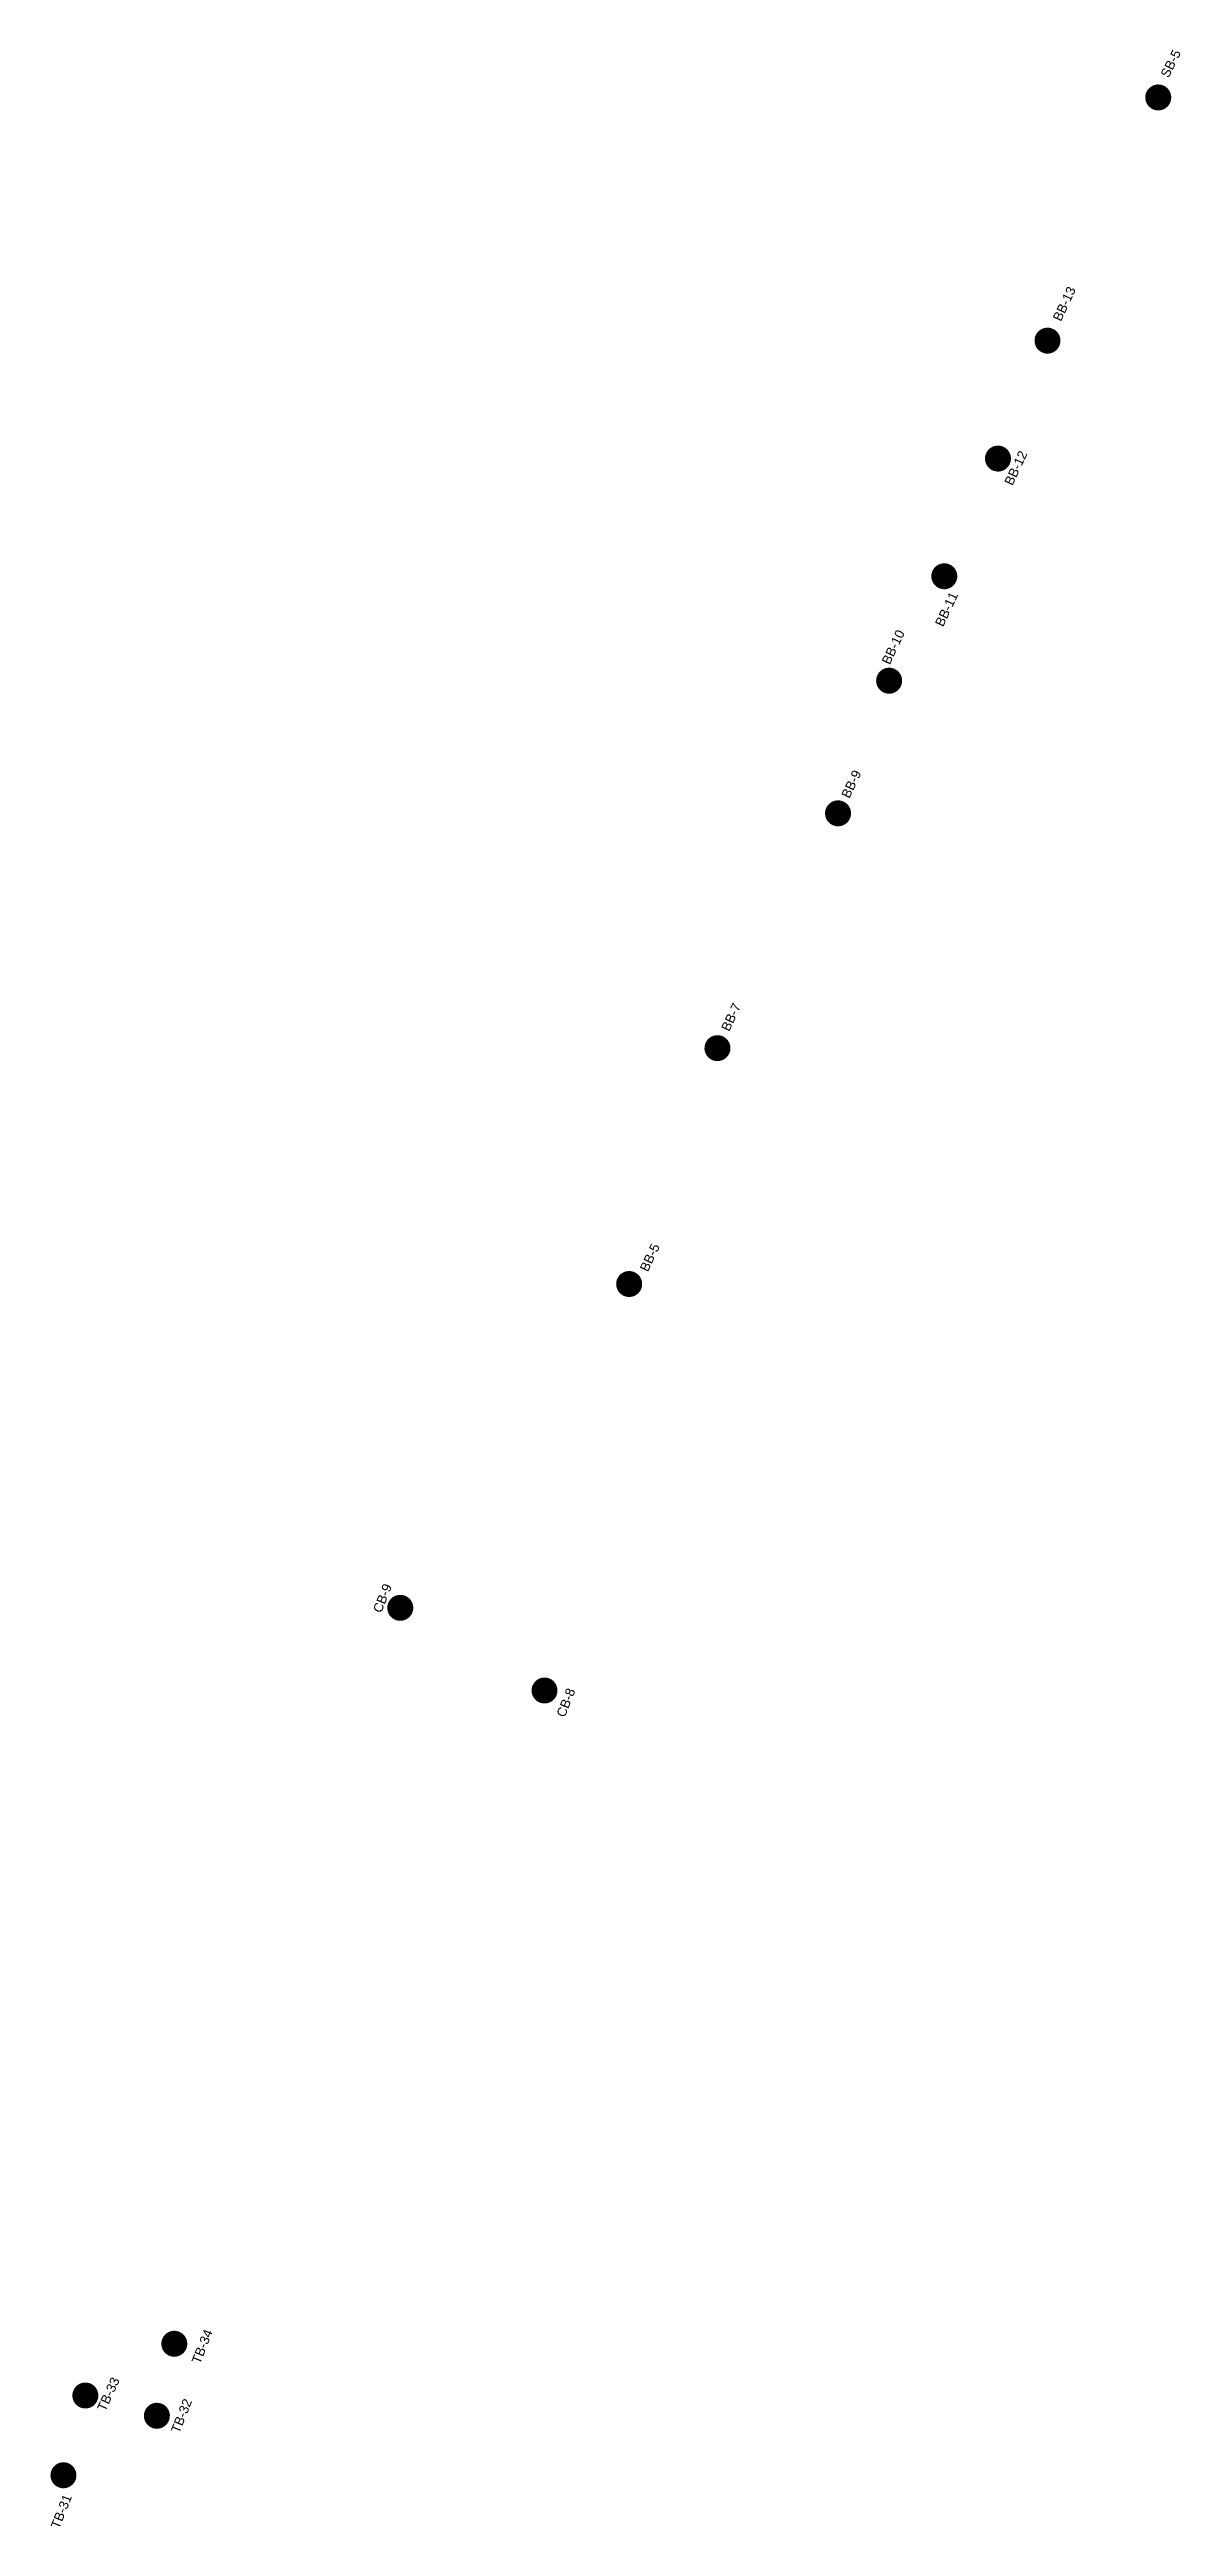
# Model space of a CAD drawing. Header units: millimetres. Extents: x 219800 to 220983, y 445090 to 449885.
# Drawn here: x 220545 to 220983, y 448926 to 449885 of the extents above; entities that cross this region are included whole.
import ezdxf

# ---------------------------------------------------------------- set-up
doc = ezdxf.new("R2010")
doc.units = ezdxf.units.MM
for name, color, linetype in [('!NBB', 5, 'Continuous'), ('!NCB', 210, 'Continuous'), ('!NSB', 3, 'Continuous'), ('!NTB', 1, 'Continuous'), ('보링점', 2, 'Continuous')]:
    doc.layers.add(name, color=color, linetype=linetype)
doc.styles.get("Standard").update_dxf_attribs({"font": 'arial.ttf'})

msp = doc.modelspace()

# ---------------------------------------------------------------- texts
at = {"layer": '보링점'}
for s, rotation, p in [('SB-5', 63.56853, (220978.21, 449874.22)), ('BB-13', 64.81318, (220936.52, 449779.9)), ('BB-12', 64.81318, (220917.74, 449716.3)), ('BB-11', 64.81318, (220890.89, 449661.6)), ('BB-10', 64.81318, (220870.23, 449646.92)), ('BB-9', 64.81318, (220854.61, 449595.12)), ('BB-7', 64.81318, (220808.05, 449504.86)), ('BB-5', 64.81318, (220776.55, 449411.74)), ('CB-9', 68.43262, (220673.3, 449279.59)), ('CB-8', 68.43262, (220744.37, 449239.15)), ('TB-34', 68.43262, (220603.09, 448988.68)), ('TB-33', 65.28592, (220566.38, 448970.27)), ('TB-32', 68.43262, (220595.07, 448961.82)), ('TB-31', 68.43262, (220548.53, 448924.79))]:
    msp.add_text(s, height=3.6, rotation=rotation, dxfattribs=at).set_placement(p)

# ---------------------------------------------------------------- blocks, each defined once
blk = doc.blocks.new('NSB')
at = {"layer": '!NSB'}
blk.add_hatch(color=255, dxfattribs=at).paths.add_polyline_path([(-6, 0, 1), (6, 0, 1)])
h = blk.add_hatch(color=256, dxfattribs=at)
h.paths.add_polyline_path([(0, 4.9, 0.414214), (-4.9, 0), (0, 0)])
h.paths.add_polyline_path([(4.9, 0), (0, 0), (0, -4.9, 0.414214)])
at = {"layer": '!NSB', "const_width": 0.5, "flags": 128}
blk.add_lwpolyline([(-5, 0, -1), (5, 0, -1)], format="xyb", close=True, dxfattribs=at)
at = {"layer": '!NSB'}
for points in [[(-5, 0), (5, 0)], [(0, 5), (0, -5)]]:
    blk.add_lwpolyline(points, dxfattribs=at)
blk = doc.blocks.new('NCB')
at = {"layer": '!NCB'}
blk.add_hatch(color=255, dxfattribs=at).paths.add_polyline_path([(-6, 0, 1), (6, 0, 1)])
h = blk.add_hatch(color=256, dxfattribs=at)
h.paths.add_polyline_path([(0, 4.9, 0.414214), (-4.9, 0), (0, 0)])
h.paths.add_polyline_path([(4.9, 0), (0, 0), (0, -4.9, 0.414214)])
at = {"layer": '!NCB', "const_width": 0.5, "flags": 128}
blk.add_lwpolyline([(-5, 0, -1), (5, 0, -1)], format="xyb", close=True, dxfattribs=at)
at = {"layer": '!NCB'}
for points in [[(-5, 0), (5, 0)], [(0, 5), (0, -5)]]:
    blk.add_lwpolyline(points, dxfattribs=at)
blk = doc.blocks.new('NBB')
at = {"layer": '!NBB'}
blk.add_hatch(color=255, dxfattribs=at).paths.add_polyline_path([(-6, 0, 1), (6, 0, 1)])
h = blk.add_hatch(color=256, dxfattribs=at)
h.paths.add_polyline_path([(0, 4.9, 0.414214), (-4.9, 0), (0, 0)])
h.paths.add_polyline_path([(4.9, 0), (0, 0), (0, -4.9, 0.414214)])
at = {"layer": '!NBB', "const_width": 0.5, "flags": 128}
blk.add_lwpolyline([(-5, 0, -1), (5, 0, -1)], format="xyb", close=True, dxfattribs=at)
at = {"layer": '!NBB'}
for points in [[(-5, 0), (5, 0)], [(0, 5), (0, -5)]]:
    blk.add_lwpolyline(points, dxfattribs=at)
blk = doc.blocks.new('NTB')
at = {"layer": '!NTB'}
blk.add_hatch(color=255, dxfattribs=at).paths.add_polyline_path([(-6, 0, 1), (6, 0, 1)])
h = blk.add_hatch(color=256, dxfattribs=at)
h.paths.add_polyline_path([(0, 4.9, 0.414214), (-4.9, 0), (0, 0)])
h.paths.add_polyline_path([(4.9, 0), (0, 0), (0, -4.9, 0.414214)])
at = {"layer": '!NTB', "const_width": 0.5, "flags": 128}
blk.add_lwpolyline([(-5, 0, -1), (5, 0, -1)], format="xyb", close=True, dxfattribs=at)
at = {"layer": '!NTB'}
for points in [[(-5, 0), (5, 0)], [(0, 5), (0, -5)]]:
    blk.add_lwpolyline(points, dxfattribs=at)

# ---------------------------------------------------------------- block references
at = {"layer": '!NBB', "color": 1, "xscale": 0.84, "yscale": 0.84, "zscale": 0.84, "rotation": 94.09000000044573}
for p in [(220931.35, 449772.7), (220912.17, 449727.02), (220891.38, 449681.44), (220870.01, 449640.97), (220850.23, 449589.6), (220803.52, 449498.64), (220769.32, 449407.27)]:
    msp.add_blockref('NBB', p, dxfattribs=at)
at = {"layer": '!NCB', "color": 1, "xscale": 0.84, "yscale": 0.84, "zscale": 0.84, "rotation": 94.09000000044573}
for p in [(220680.67, 449281.84), (220736.54, 449249.82)]:
    msp.add_blockref('NCB', p, dxfattribs=at)
at = {"layer": '!NSB', "color": 1, "xscale": 0.84, "yscale": 0.84, "zscale": 0.84, "rotation": 94.09000000044573}
msp.add_blockref('NSB', (220974.25, 449866.91), dxfattribs=at)
at = {"layer": '!NTB', "color": 1, "xscale": 0.84, "yscale": 0.84, "zscale": 0.84, "rotation": 94.09000000044573}
for p in [(220593.14, 448996.77), (220558.69, 448976.73), (220586.4, 448968.87), (220550.21, 448945.83)]:
    msp.add_blockref('NTB', p, dxfattribs=at)

msp.set_redraw_order([(e.dxf.handle, doc.entitydb.next_handle()) for e in msp.query("TEXT MTEXT ATTDEF DIMENSION ARC_DIMENSION")])  # texts and dimensions are drawn at this point

doc.saveas('drawing.dxf')
